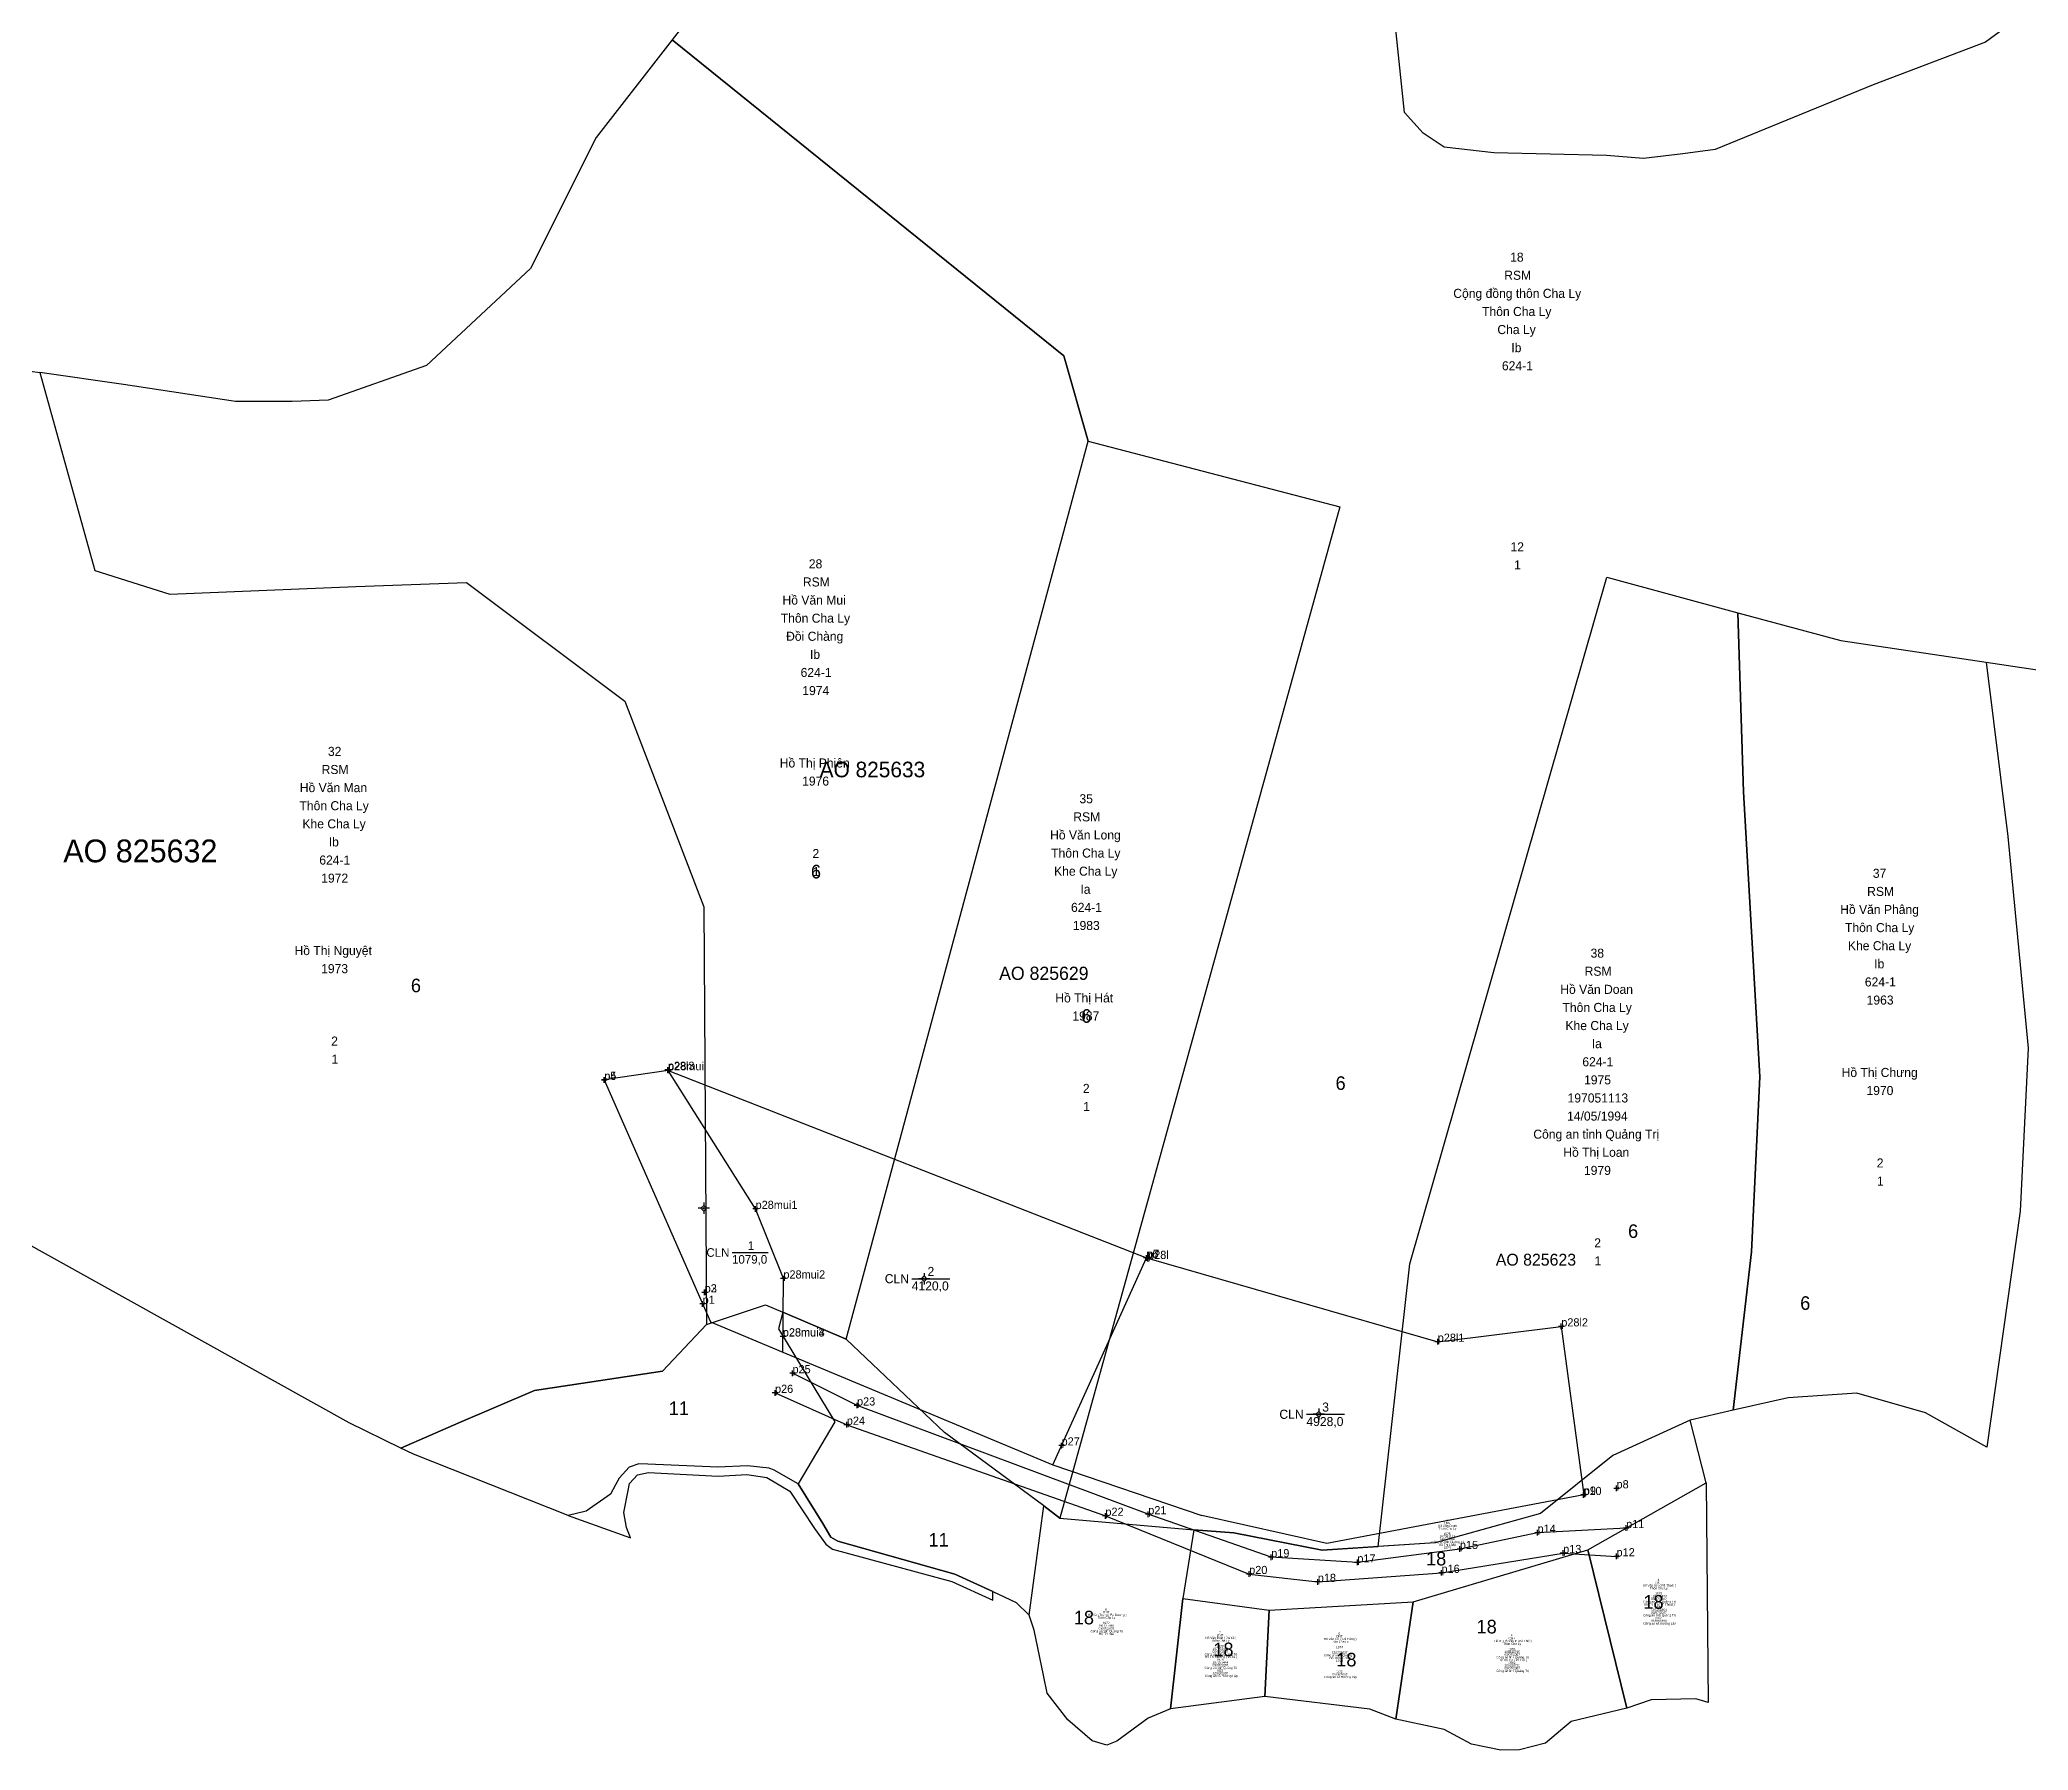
# Model space of a CAD drawing. Extents: x 533687 to 535604, y 1867675 to 1870063.
# Drawn here: x 533789.4 to 534228.8, y 1868983.4 to 1869361.3 of the extents above; entities that cross this region are included whole.
import ezdxf

# ---------------------------------------------------------------- set-up
doc = ezdxf.new("R2010")
doc.units = 0
for name, color, linetype in [('Level 10', 7, 'Continuous'), ('Level 11', 7, 'Continuous'), ('Level 12', 7, 'Continuous'), ('Level 13', 7, 'Continuous'), ('Level 15', 7, 'Continuous'), ('Level 2', 7, 'Continuous'), ('Level 20', 7, 'Continuous'), ('Level 22', 7, 'Continuous'), ('Level 4', 7, 'Continuous'), ('Level 54', 7, 'Continuous'), ('Level 7', 7, 'Continuous')]:
    doc.layers.add(name, color=color, linetype=linetype)

msp = doc.modelspace()

# ---------------------------------------------------------------- texts
at = {"layer": 'Level 12'}
for s, p in [('p5', (533914.16, 1869131.52)), ('p4', (533914.18, 1869131.49)), ('p28l3', (533928.21, 1869133.74)), ('p28mui', (533928.29, 1869133.62)), ('p28mui1', (533947.6, 1869103.01)), ('p6', (534033.93, 1869092.18)), ('p7', (534034.1, 1869092.18)), ('p28l', (534034.32, 1869091.95)), ('p28mui2', (533953.74, 1869087.63)), ('p3', (533936.35, 1869084.57)), ('p2', (533936.34, 1869084.55)), ('p1', (533935.9, 1869082.04)), ('p28mui3', (533953.61, 1869074.82)), ('p28mui4', (533953.62, 1869074.85)), ('p28l1', (534098.3, 1869073.66)), ('p28l2', (534125.6, 1869077.05)), ('p25', (533955.75, 1869066.69)), ('p26', (533951.89, 1869062.36)), ('p23', (533970.01, 1869059.57)), ('p24', (533967.75, 1869055.32)), ('p27', (534015.2, 1869050.74)), ('p10', (534130.48, 1869039.8)), ('p9', (534130.59, 1869039.87)), ('p8', (534137.81, 1869041.27)), ('p22', (534024.88, 1869035.2)), ('p21', (534034.35, 1869035.54)), ('p14', (534120.36, 1869031.47)), ('p11', (534139.92, 1869032.49)), ('p19', (534061.51, 1869026.05)), ('p15', (534103.2, 1869027.87)), ('p13', (534126.01, 1869026.97)), ('p12', (534137.81, 1869026.25)), ('p20', (534056.65, 1869022.34)), ('p17', (534080.54, 1869024.9)), ('p16', (534099.13, 1869022.6)), ('p18', (534071.8, 1869020.59))]:
    msp.add_text(s, height=1.8, dxfattribs=at).set_placement(p)
at = {"layer": 'Level 13'}
msp.add_text('1', height=1.9, rotation=360, dxfattribs=at).set_placement((533945.89, 1869093.95))
for s, p in [('2', (533985.59, 1869088.19)), ('3', (534072.78, 1869058.23))]:
    msp.add_text(s, height=2, dxfattribs=at).set_placement(p)
at = {"layer": 'Level 15'}
for s, p in [('Hồ Văn Doan', (534098.38, 1869032.76)), ('Thôn Cha Ly', (534098.45, 1869032.16)), ('1975', (534099.6, 1869030.96)), ('LNK', (534099.69, 1869033.36)), ('1', (534100.2, 1869033.96)), ('Công an tỉnh Quảng Trị', (534096.94, 1869029.16)), ('Hồ Thị Loàn', (534098.56, 1869028.56)), ('197051113', (534098.7, 1869030.36)), ('14/05/1994', (534098.7, 1869029.76)), ('1974', (534099.61, 1869027.96)), ('Hồ Văn Hin ( Pả Thoát )', (534143.59, 1869019.58)), ('Thôn Cha Ly', (534145.19, 1869018.98)), ('1975', (534146.34, 1869017.78)), ('ONT', (534146.38, 1869020.18)), ('4', (534146.9, 1869020.78)), ('ONT', (534024.31, 1869013.68)), ('8', (534024.83, 1869014.28)), ('Công an tỉnh Quảng Trị', (534143.68, 1869015.98)), ('Hồ Thị Via ( Pỉ Thoát )', (534143.84, 1869015.38)), ('03/07/2007', (534145.44, 1869016.58)), ('03/07/2007', (534145.44, 1869013.58)), ('197253473', (534145.44, 1869017.18)), ('197253454', (534145.44, 1869014.18)), ('1968', (534146.34, 1869014.78)), ('Hồ Văn Trọng ( Pả Dương )', (534021.03, 1869013.08)), ('Công an tỉnh Quảng Trị', (534021.61, 1869009.48)), ('Thôn Cha Ly', (534023.12, 1869012.48)), ('03/07/2007', (534023.37, 1869010.08)), ('191127992', (534023.37, 1869010.68)), ('Hồ Thị Mại', (534023.43, 1869008.88)), ('1972', (534024.28, 1869011.28)), ('7', (534050.02, 1869009.17)), ('6', (534076.37, 1869008.94)), ('Công an tỉnh Quảng Trị', (534143.68, 1869012.98)), ('Công an xã Hướng Lập', (534143.71, 1869011.18)), ('01/09/1998', (534145.44, 1869011.78)), ('07/2', (534146.44, 1869012.38)), ('Công an tỉnh Quảng Trị', (534046.8, 1869004.37)), ('Hồ Văn Bình ( Pả Xê )', (534046.98, 1869007.97)), ('Thôn Cha Ly', (534048.31, 1869007.37)), ('03/07/2007', (534048.56, 1869004.97)), ('197253464', (534048.56, 1869005.57)), ('1979', (534049.46, 1869006.17)), ('ONT', (534049.5, 1869008.57)), ('Hồ Văn Côi ( Pả Hùng )', (534073.11, 1869007.74)), ('Thôn Cha Ly', (534074.66, 1869007.14)), ('03/07/2007', (534074.91, 1869004.74)), ('1974', (534075.82, 1869005.94)), ('ONT', (534075.85, 1869008.34)), ('Hồ In, Hồ Văn In (Pả Thứ )', (534110.78, 1869007.29)), ('Thôn Cha Ly', (534112.76, 1869006.69)), ('190319715', (534113.01, 1869004.89)), ('1959', (534113.91, 1869005.49)), ('ONT', (534113.95, 1869007.89)), ('5', (534114.47, 1869008.49)), ('Công an tỉnh Quảng Trị', (534046.8, 1869001.37)), ('Hồ Thị Đường ( Pỉ Xê )', (534046.91, 1869003.77)), ('03/07/2007', (534048.56, 1869001.97)), ('197253444', (534048.56, 1869002.57)), ('12/03/2007', (534048.56, 1869000.17)), ('1979', (534049.46, 1869003.17)), ('06/2', (534049.56, 1869000.77)), ('Công an tỉnh Quảng Trị', (534073.15, 1869004.14)), ('Hồ Thị Phuơng', (534074.37, 1869003.54)), ('22/06/2007', (534074.91, 1868999.94)), ('1978', (534075.81, 1869002.94)), ('14/2', (534075.91, 1869000.54)), ('Công an tỉnh Quảng Trị', (534111.25, 1869003.69)), ('Công an tỉnh Quảng Trị', (534111.25, 1869000.69)), ('Hồ Thị Cơ ( Pỉ Thứ )', (534111.75, 1869003.09)), ('03/07/2007', (534113.01, 1869004.29)), ('03/07/2007', (534113.01, 1869001.29)), ('190319731', (534113.05, 1869001.89)), ('1962', (534113.92, 1869002.49)), ('Công an xã Hướng Lập', (534046.83, 1868999.57)), ('Công an xã Hướng Lập', (534073.18, 1868999.34))]:
    msp.add_text(s, height=0.5, dxfattribs=at).set_placement(p)
at = {"layer": 'Level 2'}
msp.add_text('CLN', height=1.9, rotation=360, dxfattribs=at).set_placement((533936.73, 1869092.43))
for p in [(533976.13, 1869086.59), (534063.32, 1869056.63)]:
    msp.add_text('CLN', height=2, dxfattribs=at).set_placement(p)
at = {"layer": 'Level 20'}
for s, p in [('6', (533959.82, 1869176.03)), ('6', (533871.44, 1869150.88)), ('6', (534019.56, 1869144.13)), ('6', (534075.73, 1869129.31)), ('6', (534140.35, 1869096.6)), ('6', (534178.38, 1869080.71)), ('11', (533928.4, 1869057.46)), ('11', (533985.81, 1869028.4)), ('18', (534095.72, 1869024.24)), ('18', (534017.9, 1869011.22)), ('18', (534143.73, 1869014.68)), ('18', (534106.88, 1869009.22)), ('18', (534048.72, 1869004.18)), ('18', (534075.88, 1869001.93))]:
    msp.add_text(s, height=3, dxfattribs=at).set_placement(p)
at = {"layer": 'Level 4'}
msp.add_text('1079,0', height=1.9, rotation=360, dxfattribs=at).set_placement((533942.39, 1869090.91))
for s, p in [('4120,0', (533982.09, 1869084.99)), ('4928,0', (534069.29, 1869055.03))]:
    msp.add_text(s, height=2, dxfattribs=at).set_placement(p)
at = {"layer": 'Level 54'}
for s, height, p in [('18', 2, (534114.3, 1869312.29)), ('RSM', 2, (534112.99, 1869308.29)), ('Cộng đồng thôn Cha Ly', 2, (534101.74, 1869304.29)), ('Thôn Cha Ly', 2, (534108.1, 1869300.29)), ('Cha Ly', 2, (534111.48, 1869296.29)), ('Ib', 2, (534114.56, 1869292.29)), ('624-1', 2, (534112.48, 1869288.29)), ('28', 2, (533959.36, 1869244.53)), ('12', 2, (534114.38, 1869248.29)), ('RSM', 2, (533958.05, 1869240.53)), ('1', 2, (534115.17, 1869244.29)), ('Hồ Văn Mui', 2, (533953.54, 1869236.53)), ('Thôn Cha Ly', 2, (533953.16, 1869232.53)), ('Đồi Chàng', 2, (533954.34, 1869228.53)), ('Ib', 2, (533959.62, 1869224.53)), ('624-1', 2, (533957.54, 1869220.53)), ('1974', 2, (533957.92, 1869216.53)), ('32', 2, (533853.11, 1869203.09)), ('Hồ Thị Phiên', 2, (533952.93, 1869200.53)), ('RSM', 2, (533851.72, 1869199.09)), ('1976', 2, (533957.88, 1869196.53)), ('AO 825633', 3.448, (533961.74, 1869198.37)), ('Hồ Văn Man', 2, (533846.9, 1869195.09)), ('35', 2, (534019.14, 1869192.63)), ('Thôn Cha Ly', 2, (533846.83, 1869191.09)), ('RSM', 2, (534017.79, 1869188.63)), ('Khe Cha Ly', 2, (533847.48, 1869187.09)), ('Ib', 2, (533853.29, 1869183.09)), ('Hồ Văn Long', 2, (534012.66, 1869184.63)), ('AO 825632', 5.032, (533794.65, 1869179.59)), ('624-1', 2, (533851.21, 1869179.09)), ('2', 2, (533960.17, 1869180.53)), ('Thôn Cha Ly', 2, (534012.9, 1869180.63)), ('1972', 2, (533851.63, 1869175.09)), ('1', 2, (533960.23, 1869176.53)), ('Khe Cha Ly', 2, (534013.55, 1869176.63)), ('37', 2, (534194.43, 1869176.16)), ('Ia', 2, (534019.36, 1869172.63)), ('RSM', 2, (534193.17, 1869172.16)), ('624-1', 2, (534017.28, 1869168.63)), ('Hồ Văn Phâng', 2, (534187.22, 1869168.16)), ('1983', 2, (534017.68, 1869164.63)), ('Thôn Cha Ly', 2, (534188.28, 1869164.16)), ('Hồ Thị Nguyệt', 2, (533845.73, 1869159.09)), ('38', 2, (534132.07, 1869158.52)), ('Khe Cha Ly', 2, (534188.93, 1869160.16)), ('1973', 2, (533851.61, 1869155.09)), ('AO 825629', 2.919, (534001.4, 1869153.61)), ('RSM', 2, (534130.76, 1869154.52)), ('Ib', 2, (534194.74, 1869156.16)), ('Hồ Thị Hát', 2, (534013.82, 1869148.63)), ('Hồ Văn Doan', 2, (534125.38, 1869150.52)), ('624-1', 2, (534192.66, 1869152.16)), ('1963', 2, (534193.06, 1869148.16)), ('1987', 2, (534017.58, 1869144.63)), ('Thôn Cha Ly', 2, (534125.87, 1869146.52)), ('2', 2, (533853.84, 1869139.09)), ('Khe Cha Ly', 2, (534126.52, 1869142.52)), ('1', 2, (533853.9, 1869135.09)), ('Ia', 2, (534132.33, 1869138.52)), ('624-1', 2, (534130.25, 1869134.52)), ('1975', 2, (534130.63, 1869130.52)), ('Hồ Thị Chưng', 2, (534187.54, 1869132.16)), ('2', 2, (534019.91, 1869128.63)), ('197051113', 2, (534126.98, 1869126.52)), ('1970', 2, (534193.02, 1869128.16)), ('1', 2, (534019.97, 1869124.63)), ('14/05/1994', 2, (534126.88, 1869122.52)), ('Công an tỉnh Quảng Trị', 2, (534119.42, 1869118.52)), ('Hồ Thị Loan', 2, (534126.05, 1869114.52)), ('1979', 2, (534130.61, 1869110.52)), ('2', 2, (534195.29, 1869112.16)), ('1', 2, (534195.35, 1869108.16)), ('AO 825623', 2.621, (534111.13, 1869090.48)), ('2', 2, (534132.88, 1869094.52)), ('1', 2, (534132.94, 1869090.52))]:
    msp.add_text(s, height=height, dxfattribs=at).set_placement(p)

# ---------------------------------------------------------------- linework, layer by layer
at = {"layer": 'Level 10'}
for p, q in [((533928.29, 1869133.62), (534033.93, 1869092.18)), ((534013.27, 1869046.47), (534033.93, 1869092.18)), ((533937.66, 1869078.03), (533953.58, 1869071.38)), ((533953.58, 1869071.38), (534013.27, 1869046.47)), ((534013.27, 1869046.47), (534046.22, 1869035.24))]:
    msp.add_line(p, q, dxfattribs=at)
for points in [[(533928.29, 1869133.62), (533914.16, 1869131.52), (533937.66, 1869078.03)], [(533953.58, 1869071.38), (533953.74, 1869087.63), (533947.6, 1869103), (533928.29, 1869133.62)], [(534033.93, 1869092.18), (534098.3, 1869073.66), (534125.6, 1869077.05), (534130.59, 1869039.87), (534073.8, 1869029.08), (534046.22, 1869035.24)]]:
    msp.add_lwpolyline(points, dxfattribs=at)
at = {"layer": 'Level 11'}
for p, q in [((533935.53, 1869103.14), (533934.91, 1869103.14)), ((533936.16, 1869103.77), (533935.53, 1869103.14)), ((533935.53, 1869103.14), (533936.16, 1869102.52)), ((533936.16, 1869104.39), (533936.16, 1869103.77)), ((533936.78, 1869103.14), (533936.16, 1869103.77)), ((533936.16, 1869102.52), (533936.78, 1869103.14)), ((533936.16, 1869102.52), (533936.16, 1869101.89)), ((533937.41, 1869103.14), (533936.78, 1869103.14)), ((533984.83, 1869088.84), (533984.83, 1869088.21)), ((533984.2, 1869087.59), (533983.58, 1869087.59)), ((533984.83, 1869088.21), (533984.2, 1869087.59)), ((533984.2, 1869087.59), (533984.83, 1869086.96)), ((533985.45, 1869087.59), (533984.83, 1869088.21)), ((533984.83, 1869086.96), (533985.45, 1869087.59)), ((533984.83, 1869086.96), (533984.83, 1869086.34)), ((533986.08, 1869087.59), (533985.45, 1869087.59)), ((534071.39, 1869057.63), (534070.77, 1869057.63)), ((534072.02, 1869058.26), (534071.39, 1869057.63)), ((534071.39, 1869057.63), (534072.02, 1869057.01)), ((534072.02, 1869058.88), (534072.02, 1869058.26)), ((534072.64, 1869057.63), (534072.02, 1869058.26)), ((534072.02, 1869057.01), (534072.64, 1869057.63)), ((534073.27, 1869057.63), (534072.64, 1869057.63)), ((534072.02, 1869057.01), (534072.02, 1869056.38))]:
    msp.add_line(p, q, dxfattribs=at)
for centre in [(533936.15, 1869103.14), (533984.83, 1869087.59), (534072.02, 1869057.63)]:
    msp.add_circle(centre, 0.15, dxfattribs=at)
at = {"layer": 'Level 13'}
for p, q in [((533942.39, 1869093.38), (533950.38, 1869093.38)), ((533982.09, 1869087.59), (533990.51, 1869087.59)), ((534069.28, 1869057.63), (534077.7, 1869057.63))]:
    msp.add_line(p, q, dxfattribs=at)
at = {"layer": 'Level 2'}
for points in [[(534014.79, 1869034.66), (534044.39, 1869032.11), (534053.27, 1869031.41), (534072.78, 1869027.62), (534085.14, 1869028.42), (534092.15, 1869090.84), (534135.69, 1869242.57), (534164.59, 1869234.74), (534187.35, 1869228.57), (534219.5, 1869223.78), (534248.51, 1869219.46), (534301.8, 1869223.58), (534368.23, 1869262.43), (534394.8, 1869284.06), (534372.82, 1869367.78), (534356.78, 1869369.17), (534333.06, 1869379.68), (534316.53, 1869387.99), (534301.25, 1869398.93), (534291.74, 1869400.37), (534283.41, 1869402.03), (534275.2, 1869402.55), (534270.08, 1869402.42), (534263.11, 1869399.21), (534253.63, 1869390.63), (534239.64, 1869375.73), (534219.33, 1869360.82), (534194.5, 1869351.33), (534159.61, 1869337.11), (534152.44, 1869336.1), (534143.74, 1869335.08), (534135.58, 1869335.72), (534110.7, 1869336.31), (534099.7, 1869337.62), (534095.09, 1869340.66), (534090.99, 1869345.22), (534089.14, 1869362.82), (534087.87, 1869373.41), (534087.87, 1869382.21), (534088.62, 1869390.27), (534090.79, 1869404.89), (534094.54, 1869418.13), (534104.32, 1869436.5), (534110.46, 1869443.6), (534116.09, 1869450.7), (534119.17, 1869459.32), (534120.79, 1869476.12), (534114.55, 1869512.37), (534113.04, 1869533.22), (534110.82, 1869539.08), (534102.71, 1869552.3), (534071.84, 1869585.68), (534059.92, 1869604.16), (534057.21, 1869614), (534057.21, 1869621.6), (534057.72, 1869628.7), (534063.86, 1869636.31), (534074.62, 1869645.94), (534087.93, 1869654.06), (534101.25, 1869660.14), (534111.49, 1869662.17), (534126.34, 1869662.17), (534140.17, 1869660.65), (534177.04, 1869653.55), (534212.91, 1869646.8), (534249.64, 1869635.79), (534281.38, 1869624.58), (534340.14, 1869608.87), (534392.19, 1869598.01), (534412.61, 1869595.74), (534428.49, 1869595.24), (534446.41, 1869599.79), (534457.67, 1869606.39), (534465.87, 1869614.5), (534481.02, 1869635.9), (534494.34, 1869662.96), (534504.2, 1869689.77), (534513.42, 1869719.67), (534513.47, 1869740.36), (534509.04, 1869764.28), (534502.26, 1869786.77), (534496.08, 1869795.03), (534490.96, 1869801.62), (534476.48, 1869813.06), (534450.52, 1869834.77), (534427.92, 1869854.42), (534410.74, 1869875.4), (534396.71, 1869898.55), (534390.21, 1869918.35), (534388.5, 1869943.31), (534396.22, 1869974.04), (534403.39, 1869991.77), (534411.07, 1870003.44), (534422.34, 1870015.61), (534436.16, 1870025.75), (534456.65, 1870037.41), (534474.57, 1870047.05), (534481.93, 1870049.59), (534482.05, 1870049.62), (534476.39, 1870063.08), (534440.76, 1870048.11)], [(534440.76, 1870048.11), (534423.48, 1870038.72), (534399.24, 1870018.57), (534383.39, 1870004.2), (534373.57, 1869991.26), (534368.16, 1869982.55), (534368.01, 1869982.1), (534367.04, 1869970.5), (534368.19, 1869958.17), (534376.88, 1869928.77), (534387.32, 1869896.89), (534402.32, 1869857.3), (534408.4, 1869846.33), (534414.26, 1869837.66), (534423.09, 1869829.05), (534436.16, 1869818.29), (534451.66, 1869806.26), (534463.2, 1869795.53), (534472.56, 1869784.12), (534480.85, 1869769.03), (534487.3, 1869746.04), (534491.09, 1869726.78), (534492.8, 1869715.88), (534492.8, 1869694.22), (534485.93, 1869672.98), (534472.15, 1869651.86), (534456.99, 1869639.12), (534438.29, 1869630.67), (534418.68, 1869628.1), (534397.52, 1869625.73), (534379.08, 1869623.55), (534361.17, 1869623.55), (534344.61, 1869624.45), (534327.45, 1869631.55), (534310.92, 1869640.59), (534294.5, 1869645.66), (534275.78, 1869648.5), (534258.32, 1869651.71), (534234.49, 1869657.07), (534180.22, 1869671.58), (534167.28, 1869674.27), (534149.2, 1869674.75), (534134.18, 1869673.03), (534118.1, 1869669.57), (534099.44, 1869662.6), (534078.32, 1869651.65), (534063.61, 1869642.57), (534055.43, 1869634.59), (534050.45, 1869621.8), (534049, 1869611.93), (534051.12, 1869603.64), (534058.78, 1869591.18), (534070.14, 1869573.71), (534077.75, 1869561.13), (534082.6, 1869542.92), (534082.6, 1869523.31), (534081.49, 1869500.28), (534076.82, 1869476.02), (534072.16, 1869459.71), (534062.42, 1869443.57), (534046.54, 1869429.15), (534030.52, 1869419.53), (534005.99, 1869410.7), (533979.52, 1869402.74), (533960.31, 1869392.03), (533938.75, 1869373.66), (533929.18, 1869361.32), (534015.68, 1869291.49), (534021.06, 1869272.65), (534076.64, 1869258.11), (534014.79, 1869034.66)]]:
    msp.add_lwpolyline(points, dxfattribs=at)
for points in [[(533936.75, 1869077.5), (533949.76, 1869081.84), (533953.59, 1869080.23), (533967.64, 1869074.24), (534021.06, 1869272.65), (534015.68, 1869291.49), (533929.18, 1869361.32), (533912.41, 1869339.72), (533897.84, 1869310.82), (533874.86, 1869289.33), (533853.18, 1869281.67), (533845.18, 1869281.42), (533832.68, 1869281.42), (533807.93, 1869285.18), (533789.45, 1869287.82), (533801.6, 1869244.05), (533818.21, 1869238.81), (533859.28, 1869240.55), (533883.74, 1869241.43), (533918.7, 1869215.2), (533936.17, 1869169.72)], [(533772.89, 1869106.8), (533746.12, 1869135.73), (533721.21, 1869176.11), (533703.71, 1869198.62), (533696.21, 1869208.88), (533690.71, 1869218.13), (533688.71, 1869224.64), (533686.71, 1869232.15), (533686.96, 1869242.9), (533690.45, 1869254.41), (533697.7, 1869265.91), (533707.2, 1869274.67), (533718.7, 1869280.17), (533729.7, 1869283.17), (533748.2, 1869288.68), (533753.45, 1869289.93), (533758.7, 1869290.68), (533769.69, 1869289.68), (533785.19, 1869288.43), (533789.45, 1869287.82), (533801.6, 1869244.05), (533818.21, 1869238.81), (533859.28, 1869240.55), (533883.74, 1869241.43), (533918.7, 1869215.2), (533936.17, 1869169.72), (533936.75, 1869077.5), (533927, 1869067.19), (533898.74, 1869062.92), (533882.03, 1869055.71), (533869.21, 1869050.17), (533857.81, 1869055.76), (533784.89, 1869096.36)], [(533989.32, 1869053.64), (533967.64, 1869074.24), (534021.06, 1869272.65), (534076.64, 1869258.11), (534014.79, 1869034.66), (534011.27, 1869037.39)], [(534097.71, 1869029.24), (534085.14, 1869028.42), (534092.15, 1869090.84), (534135.69, 1869242.57), (534164.59, 1869234.74), (534165.84, 1869195.17), (534169.44, 1869132.21), (534167.64, 1869093.54), (534163.6, 1869058.51), (534154.07, 1869056.36), (534137, 1869048.56), (534121.01, 1869035.75)], [(534175.74, 1869061.24), (534163.6, 1869058.51), (534167.64, 1869093.54), (534169.44, 1869132.21), (534165.84, 1869195.17), (534164.59, 1869234.74), (534187.35, 1869228.57), (534219.5, 1869223.78), (534224.26, 1869185.28), (534228.76, 1869138.51), (534226.96, 1869102.53), (534219.64, 1869050.39), (534206.09, 1869057.98), (534190.92, 1869062.32)], [(533872.04, 1869048.82), (533869.21, 1869050.17), (533882.03, 1869055.71), (533898.74, 1869062.92), (533927, 1869067.19), (533936.75, 1869077.5), (533949.76, 1869081.84), (533953.59, 1869080.23), (533952.63, 1869076.5), (533965.09, 1869056), (533956.99, 1869042.27), (533951.67, 1869045.29), (533950.57, 1869045.72), (533945.8, 1869046.21), (533939.26, 1869045.92), (533923.78, 1869046.65), (533921.8, 1869046.69), (533919.67, 1869045.92), (533917.43, 1869043.55), (533916.63, 1869042.04), (533915.55, 1869040.01), (533910.17, 1869036.23), (533906.17, 1869035.26)], [(533953.59, 1869080.23), (533952.63, 1869076.5), (533965.09, 1869056), (533956.99, 1869042.27), (533962.48, 1869033.48), (533964.22, 1869030.48), (533965.74, 1869029.59), (533991.64, 1869022.34), (534000, 1869018.46), (534005.13, 1869016.08), (534008.03, 1869013.25), (534011.27, 1869037.39), (533989.32, 1869053.64), (533967.64, 1869074.24)], [(534157.6, 1869042.51), (534154.07, 1869056.36), (534137, 1869048.56), (534121.01, 1869035.75), (534097.71, 1869029.24), (534072.78, 1869027.62), (534053.27, 1869031.41), (534044.39, 1869032.11), (534042.02, 1869016.9), (534061.06, 1869014.32), (534092.86, 1869016.19), (534131.49, 1869027.65)], [(533906.17, 1869035.26), (533919.94, 1869030.36), (533919.06, 1869032.63), (533918.47, 1869035.9), (533919.45, 1869040.79), (533919.76, 1869042.31), (533921.52, 1869044.25), (533923.91, 1869044.8), (533939.32, 1869043.96), (533945.64, 1869044.36), (533950.09, 1869043.68), (533955.17, 1869040.65), (533960.61, 1869032.38), (533963.12, 1869028.96), (533964.61, 1869027.81), (533990.93, 1869020.7), (534000, 1869016.55), (534000, 1869018.46), (533991.64, 1869022.34), (533965.74, 1869029.59), (533964.22, 1869030.48), (533962.48, 1869033.48), (533956.99, 1869042.27), (533951.67, 1869045.29), (533950.57, 1869045.72), (533945.8, 1869046.21), (533939.26, 1869045.92), (533923.78, 1869046.65), (533921.8, 1869046.69), (533919.67, 1869045.92), (533917.43, 1869043.55), (533916.63, 1869042.04), (533915.55, 1869040.01), (533910.17, 1869036.23)], [(534131.49, 1869027.65), (534157.6, 1869042.51), (534158.06, 1868993.94), (534155.31, 1868994.76), (534145.44, 1868994.53), (534140.08, 1868992.69)], [(534044.39, 1869032.11), (534042.02, 1869016.9), (534039.25, 1868992.53), (534034.3, 1868990.53), (534027.42, 1868985.44), (534025.23, 1868984.5), (534021.95, 1868985.52), (534016.56, 1868990.14), (534012.04, 1868996), (534011.2, 1869000), (534009.12, 1869009.96), (534008.03, 1869013.25), (534011.27, 1869037.39), (534014.79, 1869034.66)], [(534092.86, 1869016.19), (534131.49, 1869027.65), (534140.08, 1868992.69), (534127.78, 1868989.79), (534122.14, 1868984.96), (534116.36, 1868983.5), (534112.23, 1868983.41), (534105.73, 1868984.72), (534099.69, 1868988), (534089.06, 1868990.29)], [(534042.02, 1869016.9), (534061.06, 1869014.32), (534060.08, 1868995.25), (534039.25, 1868992.53)], [(534061.06, 1869014.32), (534092.86, 1869016.19), (534089.06, 1868990.29), (534083.28, 1868992.45), (534060.08, 1868995.25)]]:
    msp.add_lwpolyline(points, close=True, dxfattribs=at)
at = {"layer": 'Level 22'}
for points in [[(534139.92, 1869032.49), (534120.36, 1869031.47), (534103.2, 1869027.87), (534080.54, 1869024.9), (534061.51, 1869026.05), (534034.35, 1869035.54), (533970.01, 1869059.57), (533955.75, 1869066.69)], [(533951.89, 1869062.36), (533967.75, 1869055.32), (534024.88, 1869035.2), (534056.65, 1869022.34), (534071.8, 1869020.59), (534099.13, 1869022.6), (534126.01, 1869026.97), (534137.81, 1869026.25)]]:
    msp.add_lwpolyline(points, dxfattribs=at)
at = {"layer": 'Level 7'}
for p, q in [((533928.83, 1869133.74), (533927.58, 1869133.74)), ((533928.91, 1869133.62), (533927.66, 1869133.62)), ((533928.21, 1869133.11), (533928.21, 1869134.36)), ((533928.29, 1869133), (533928.29, 1869134.24)), ((533914.78, 1869131.52), (533913.54, 1869131.52)), ((533914.81, 1869131.49), (533913.56, 1869131.49)), ((533914.16, 1869130.9), (533914.16, 1869132.15)), ((533914.18, 1869130.87), (533914.18, 1869132.11)), ((533948.23, 1869103.01), (533946.98, 1869103.01)), ((533947.6, 1869102.38), (533947.6, 1869103.63)), ((534033.93, 1869091.55), (534033.93, 1869092.8)), ((534034.1, 1869091.56), (534034.1, 1869092.81)), ((534034.56, 1869092.18), (534033.31, 1869092.18)), ((534034.72, 1869092.18), (534033.48, 1869092.18)), ((534034.95, 1869091.95), (534033.7, 1869091.95)), ((534034.32, 1869091.33), (534034.32, 1869092.58)), ((533936.97, 1869084.57), (533935.72, 1869084.57)), ((533936.96, 1869084.55), (533935.72, 1869084.55)), ((533936.34, 1869083.93), (533936.34, 1869085.18)), ((533936.35, 1869083.95), (533936.35, 1869085.2)), ((533954.36, 1869087.63), (533953.11, 1869087.63)), ((533953.74, 1869087.01), (533953.74, 1869088.26)), ((533936.53, 1869082.04), (533935.28, 1869082.04)), ((533935.9, 1869081.41), (533935.9, 1869082.66)), ((533953.61, 1869074.19), (533953.61, 1869075.44)), ((533953.62, 1869074.22), (533953.62, 1869075.47)), ((534126.23, 1869077.05), (534124.98, 1869077.05)), ((534125.6, 1869076.43), (534125.6, 1869077.68)), ((533954.24, 1869074.82), (533952.99, 1869074.82)), ((533954.25, 1869074.85), (533953, 1869074.85)), ((534098.92, 1869073.66), (534097.67, 1869073.66)), ((534098.3, 1869073.04), (534098.3, 1869074.29)), ((533956.38, 1869066.69), (533955.13, 1869066.69)), ((533955.75, 1869066.07), (533955.75, 1869067.32)), ((533952.52, 1869062.36), (533951.27, 1869062.36)), ((533951.89, 1869061.73), (533951.89, 1869062.98)), ((533970.64, 1869059.57), (533969.39, 1869059.57)), ((533970.01, 1869058.95), (533970.01, 1869060.19)), ((533968.37, 1869055.32), (533967.12, 1869055.32)), ((533967.75, 1869054.7), (533967.75, 1869055.95)), ((534015.83, 1869050.74), (534014.58, 1869050.74)), ((534015.2, 1869050.11), (534015.2, 1869051.36)), ((534130.48, 1869039.17), (534130.48, 1869040.42)), ((534130.59, 1869039.24), (534130.59, 1869040.49)), ((534138.43, 1869041.27), (534137.19, 1869041.27)), ((534137.81, 1869040.65), (534137.81, 1869041.9)), ((534024.88, 1869034.57), (534024.88, 1869035.82)), ((534034.35, 1869034.92), (534034.35, 1869036.17)), ((534131.1, 1869039.8), (534129.85, 1869039.8)), ((534131.21, 1869039.87), (534129.97, 1869039.87)), ((534025.5, 1869035.2), (534024.25, 1869035.2)), ((534034.98, 1869035.54), (534033.73, 1869035.54)), ((534120.99, 1869031.47), (534119.74, 1869031.47)), ((534120.36, 1869030.84), (534120.36, 1869032.09)), ((534140.55, 1869032.49), (534139.3, 1869032.49)), ((534139.92, 1869031.86), (534139.92, 1869033.11)), ((534103.82, 1869027.87), (534102.58, 1869027.87)), ((534103.2, 1869027.24), (534103.2, 1869028.49)), ((534126.63, 1869026.97), (534125.38, 1869026.97)), ((534126.01, 1869026.34), (534126.01, 1869027.59)), ((534137.81, 1869025.62), (534137.81, 1869026.87)), ((534056.65, 1869021.72), (534056.65, 1869022.96)), ((534062.13, 1869026.05), (534060.88, 1869026.05)), ((534061.51, 1869025.42), (534061.51, 1869026.67)), ((534081.16, 1869024.9), (534079.91, 1869024.9)), ((534080.54, 1869024.27), (534080.54, 1869025.52)), ((534099.76, 1869022.6), (534098.51, 1869022.6)), ((534099.13, 1869021.98), (534099.13, 1869023.23)), ((534138.44, 1869026.25), (534137.19, 1869026.25)), ((534057.27, 1869022.34), (534056.02, 1869022.34)), ((534072.42, 1869020.59), (534071.17, 1869020.59)), ((534071.8, 1869019.96), (534071.8, 1869021.21))]:
    msp.add_line(p, q, dxfattribs=at)

msp.set_redraw_order([(e.dxf.handle, doc.entitydb.next_handle()) for e in msp.query("TEXT MTEXT ATTDEF DIMENSION ARC_DIMENSION")])  # texts and dimensions are drawn at this point

doc.saveas('drawing.dxf')
